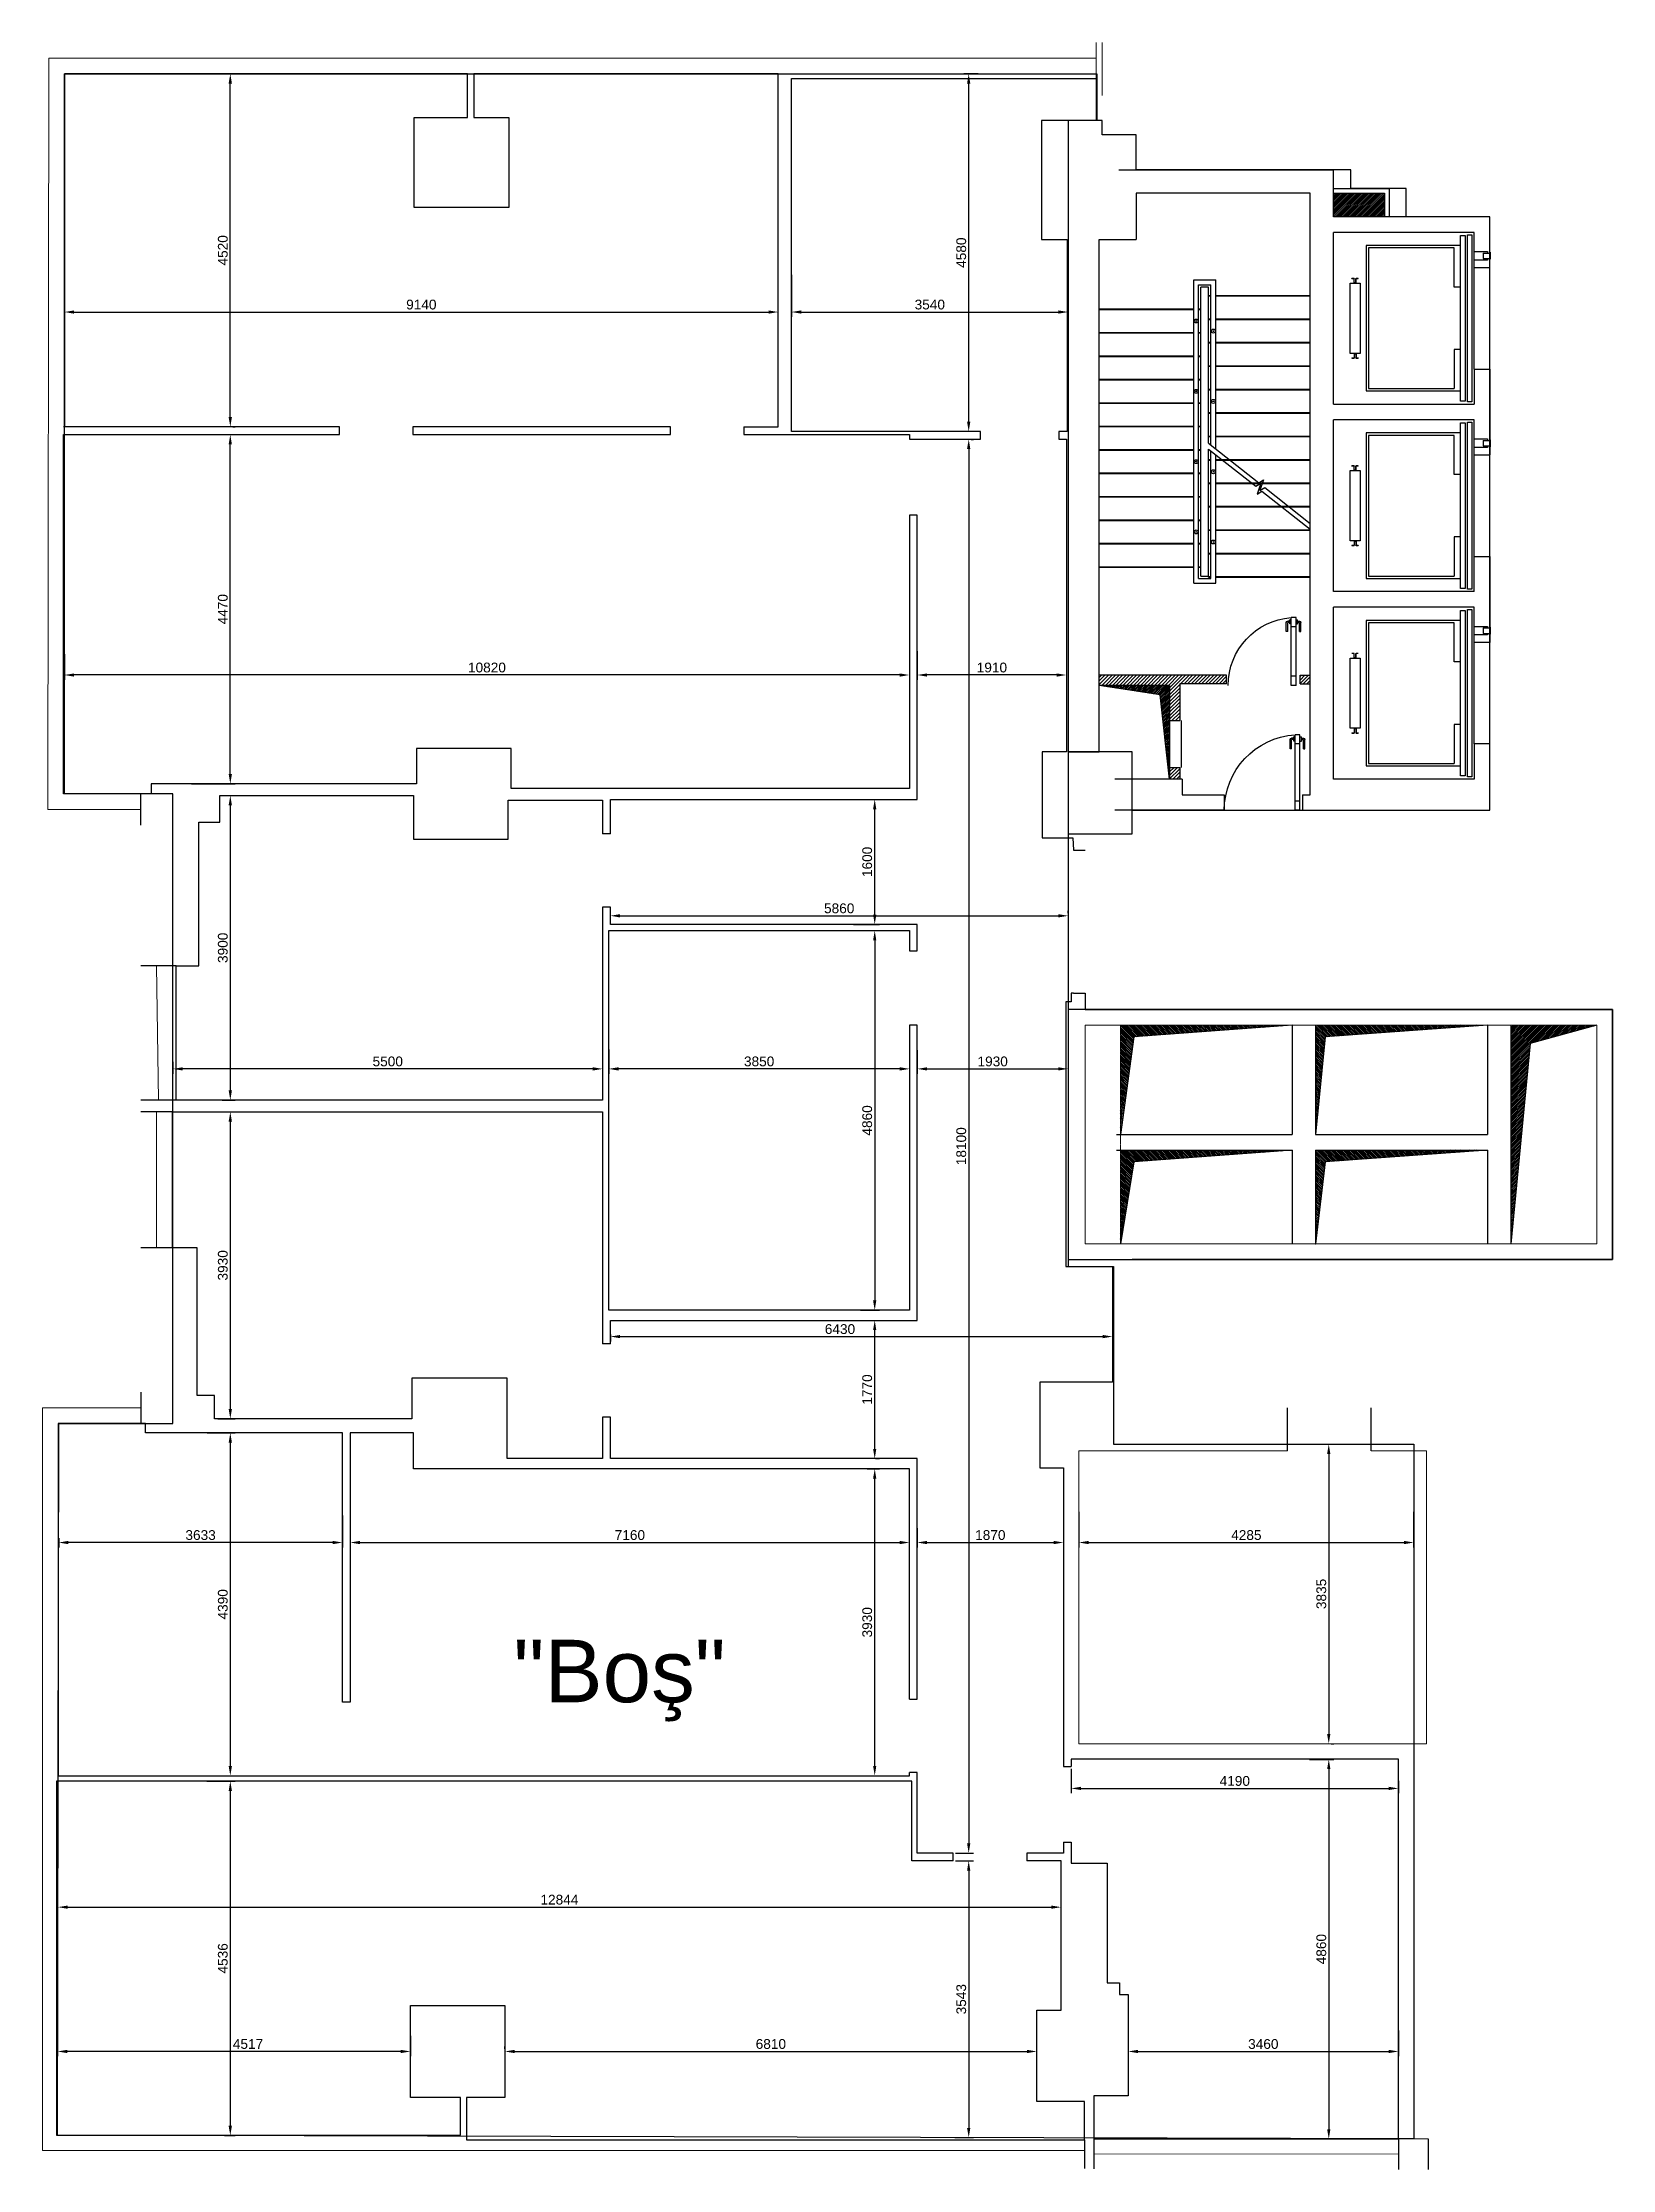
# Model space of a CAD drawing. Header units: millimetres. Extents: x 1183910 to 1204010, y -97525 to -70294.
import ezdxf

# ---------------------------------------------------------------- set-up
doc = ezdxf.new("R2010")
doc.units = ezdxf.units.MM
doc.linetypes.add('HIDDEN', pattern=[0.375, 0.25, -0.125])
doc.linetypes.add('HIDDEN2', pattern=[4.7625, 3.175, -1.5875])
for name, color, linetype in [('Baca', 7, 'Continuous'), ('Divar-esas', 7, 'Continuous'), ('Divar-komek', 7, 'Continuous'), ('Lift', 7, 'Continuous'), ('Meheccer', 7, 'Continuous'), ('OFFICE_BOUNDARY', 3, 'Continuous'), ('Pillekan', 7, 'Continuous'), ('plita 2', 7, 'Continuous'), ('Qapi', 7, 'Continuous'), ('Strixleme', 254, 'Continuous'), ('sutun1', 7, 'Continuous'), ('Tavan', 7, 'Continuous')]:
    doc.layers.add(name, color=color, linetype=linetype)
doc.layers.add('plita', color=182, linetype='Continuous', lineweight=5, true_color=0x3a07c5)
doc.layers.add('ventilyaciya', color=10, linetype='Continuous', lineweight=25)
doc.styles.get("Standard").update_dxf_attribs({"font": 'arial.ttf'})
doc.dimstyles.new('ISO-25', dxfattribs={"dimscale": 50, "dimtxt": 2.5, "dimasz": 2.5, "dimexe": 1.25, "dimexo": 0.625, "dimtad": 1, "dimdec": 0, "dimtxsty": 'Standard', "dimcen": 2.5, "dimazin": 3, "dimtfac": 1, "dimtdec": 0, "dimtmove": 0, "dimatfit": 3})

msp = doc.modelspace()

# ---------------------------------------------------------------- texts
at = {"color": 1, "lineweight": 30, "insert": (1184350.1, -90743.1), "char_height": 800, "attachment_point": 1}
msp.add_mtext_dynamic_manual_height_columns('\\A1;             {\\C256;\\c0;     "Bo\\fArial|b0|i0|c238|p34;ş\\fArial|b0|i0|c0|p34;"  } ', width=25301.599, gutter_width=12.5, heights=[-1018.8], dxfattribs=at)

# ---------------------------------------------------------------- blocks, each defined once
blk = doc.blocks.new('Cam100')
at = {"layer": 'Qapi', "linetype": 'Continuous'}
for p, q in [((-103.1, 78.9), (-103.1, 90.5)), ((-98.7, 92.2), (-101.3, 92.2)), ((-98.7, 92.2), (-101.3, 92.2)), ((-98.7, 92.2), (-101.3, 92.2)), ((-101.3, 78.9), (-101.3, 90.5)), ((-98.7, 90.5), (-101.3, 90.5)), ((-96.9, 94), (-98.7, 94)), ((-98.7, 88.7), (-98.7, 94)), ((-98.7, 88.7), (-98.7, 94)), ((-96.9, 88.7), (-98.7, 88.7)), ((-90.7, 94), (-88.9, 94)), ((-90.7, 88.7), (-88.9, 88.7)), ((-88.9, 88.7), (-88.9, 94)), ((-88.9, 88.7), (-88.9, 94)), ((-88.9, 92.2), (-86.2, 92.2)), ((-88.9, 92.2), (-86.2, 92.2)), ((-88.9, 92.2), (-86.2, 92.2)), ((-88.9, 90.5), (-86.2, 90.5)), ((-86.2, 78.9), (-86.2, 90.5)), ((-84.4, 78.9), (-84.4, 90.5)), ((-101.3, 78.9), (-103.1, 78.9)), ((-86.2, 78.9), (-84.4, 78.9))]:
    blk.add_line(p, q, dxfattribs=at)
at = {"layer": 'Qapi'}
for p, q in [((-96.9, 96.7), (-90.7, 96.7)), ((-96.9, 0), (-96.9, 96.7)), ((-96.9, 85.1), (-90.7, 85.1)), ((-96.9, 85.1), (-90.7, 85.1)), ((-90.7, 0), (-90.7, 96.7)), ((-96.9, 11.6), (-90.7, 11.6)), ((-96.9, 0), (-90.7, 0))]:
    blk.add_line(p, q, dxfattribs=at)
at = {"layer": 'Qapi', "linetype": 'Continuous'}
for centre, start, end in [((-101.3, 90.5), 90, 180), ((-86.2, 90.5), 0, 90)]:
    blk.add_arc(centre, 1.78, start, end, dxfattribs=at)
at = {"layer": 'Qapi'}
blk.add_arc((-96.9, 0), 96.9, 0, 86.3179, dxfattribs=at)
blk = doc.blocks.new('CRAIL')
for p, q in [((0, 10), (0, -10)), ((4, 14), (52, 14)), ((4, 6), (4, -6)), ((8, 10), (56, 10)), ((56, 40), (60, 40)), ((56, 40), (56, 18)), ((60, 40), (60, 14)), ((4, -14), (52, -14)), ((8, -10), (56, -10)), ((56, -18), (56, -40)), ((56, -40), (60, -40)), ((60, -14), (60, -40))]:
    blk.add_line(p, q)
for centre, start, end in [((4, 10), 90, 180), ((8, 6), 90, 180), ((52, 18), 270, 0), ((56, 14), 270, 0), ((4, -10), 180, 270), ((8, -6), 180, 270), ((52, -18), 0, 90), ((56, -14), 0, 90)]:
    blk.add_arc(centre, 4, start, end)
blk = doc.blocks.new('A$C43697719')
at = {"layer": 'Lift'}
for p, q in [((20.5, 13.9), (20.5, 200.1)), ((20.5, 200.1), (141.5, 200.1)), ((23.5, 17), (23.5, 197)), ((23.5, 197), (133.5, 197)), ((133.5, 147), (133.5, 197)), ((147.5, 213), (141.5, 213)), ((141.5, 213), (141.5, 1)), ((147.5, 1), (147.5, 213)), ((156, 214), (150.5, 214)), ((150.5, 214), (150.5, 0)), ((156, 0), (156, 214)), ((141.5, 147), (133.5, 147)), ((141.5, 67), (133.5, 67)), ((133.5, 67), (133.5, 17)), ((141.5, 13.9), (20.5, 13.9)), ((133.5, 17), (23.5, 17)), ((141.5, 1), (147.5, 1)), ((150.5, 0), (156, 0)), ((150.5, 0), (156, 0))]:
    blk.add_line(p, q, dxfattribs=at)
at = {"layer": 'Lift', "linetype": 'Continuous'}
for p, q in [((176, 32.5), (159, 32.5)), ((170.5, 30.5), (179, 30.5)), ((170.5, 23.5), (170.5, 30.5)), ((176, 30.5), (176, 32.5)), ((179, 31.5), (179.3, 31.5)), ((179.3, 22.5), (179.3, 31.5)), ((159, 21.5), (176, 21.5)), ((170.5, 23.5), (179, 23.5)), ((176, 21.5), (176, 23.5)), ((179, 22.5), (179.3, 22.5))]:
    blk.add_line(p, q, dxfattribs=at)
at = {"layer": 'Lift'}
blk.add_lwpolyline([(13, 152), (0, 152), (0, 62), (13, 62)], close=True, dxfattribs=at)
at = {"layer": 'Lift', "xscale": 0.1000000000058208, "yscale": 0.1000000000058208, "zscale": 0.1000000000058208}
for p, rotation in [((6.5, 152), 90), ((6.5, 62), 270)]:
    blk.add_blockref('CRAIL', p, dxfattribs=dict(at, rotation=rotation))
blk = doc.blocks.new('Cam90')
at = {"layer": 'Qapi', "linetype": 'Continuous'}
for p, q in [((-88.7, 82.2), (-91.3, 82.2)), ((-88.7, 82.2), (-91.3, 82.2)), ((-88.7, 82.2), (-91.3, 82.2)), ((-86.9, 84), (-88.7, 84)), ((-88.7, 78.7), (-88.7, 84)), ((-88.7, 78.7), (-88.7, 84)), ((-80.7, 84), (-78.9, 84)), ((-78.9, 78.7), (-78.9, 84)), ((-78.9, 78.7), (-78.9, 84)), ((-78.9, 82.2), (-76.2, 82.2)), ((-78.9, 82.2), (-76.2, 82.2)), ((-78.9, 82.2), (-76.2, 82.2)), ((-93.1, 68.9), (-93.1, 80.4)), ((-91.3, 68.9), (-93.1, 68.9)), ((-91.3, 68.9), (-91.3, 80.4)), ((-88.7, 80.4), (-91.3, 80.4)), ((-86.9, 78.7), (-88.7, 78.7)), ((-80.7, 78.7), (-78.9, 78.7)), ((-78.9, 80.4), (-76.2, 80.4)), ((-76.2, 68.9), (-76.2, 80.4)), ((-76.2, 68.9), (-74.4, 68.9)), ((-74.4, 68.9), (-74.4, 80.4))]:
    blk.add_line(p, q, dxfattribs=at)
at = {"layer": 'Qapi'}
for p, q in [((-86.9, 86.7), (-80.7, 86.7)), ((-86.9, 86.7), (-80.7, 86.7)), ((-86.9, 0), (-86.9, 86.7)), ((-80.7, 0), (-80.7, 86.7)), ((-86.9, 75.1), (-80.7, 75.1)), ((-86.9, 11.6), (-80.7, 11.6)), ((-86.9, 0), (-80.7, 0)), ((-86.9, 0), (-80.7, 0))]:
    blk.add_line(p, q, dxfattribs=at)
at = {"layer": 'Qapi', "linetype": 'Continuous'}
for centre, start, end in [((-91.3, 80.4), 90, 180), ((-76.2, 80.4), 0, 90)]:
    blk.add_arc(centre, 1.78, start, end, dxfattribs=at)
at = {"layer": 'Qapi'}
blk.add_arc((-86.9, 0), 86.9, 0, 85.8935, dxfattribs=at)
blk = doc.blocks.new('*D1161')
at = {"color": 0, "lineweight": -2, "transparency": 16777216}
for p, q in [((1184190, -73713), (1184190, -73681)), ((1184315, -73744), (1193205, -73744)), ((1193330, -73713), (1193330, -73681))]:
    blk.add_line(p, q, dxfattribs=at)
at = {"color": 0, "transparency": 16777216}
for points in [[(1184315, -73723), (1184315, -73765), (1184190, -73744)], [(1193205, -73723), (1193205, -73765), (1193330, -73744)]]:
    blk.add_solid(points, dxfattribs=at)
at = {"layer": 'Defpoints', "color": 0, "transparency": 16777216}
for p in [(1184190, -73744), (1193330, -73744), (1193330, -73744)]:
    blk.add_point(p, dxfattribs=at)
at = {"color": 0, "transparency": 16777216, "insert": (1188760, -73649), "char_height": 125, "attachment_point": 5}
blk.add_mtext('9140', dxfattribs=at)
blk = doc.blocks.new('*D1162')
at = {"color": 0, "lineweight": -2, "transparency": 16777216}
for p, q in [((1193500, -73269), (1193500, -73806)), ((1197040, -73269), (1197040, -73806)), ((1193625, -73744), (1196915, -73744))]:
    blk.add_line(p, q, dxfattribs=at)
at = {"color": 0, "transparency": 16777216}
for points in [[(1193625, -73723), (1193625, -73765), (1193500, -73744)], [(1196915, -73723), (1196915, -73765), (1197040, -73744)]]:
    blk.add_solid(points, dxfattribs=at)
at = {"layer": 'Defpoints', "color": 0, "transparency": 16777216}
for p in [(1193500, -73238), (1197040, -73238), (1197040, -73744)]:
    blk.add_point(p, dxfattribs=at)
at = {"color": 0, "transparency": 16777216, "insert": (1195270, -73649), "char_height": 125, "attachment_point": 5}
blk.add_mtext('3540', dxfattribs=at)
blk = doc.blocks.new('*D1163')
at = {"color": 0, "lineweight": -2, "transparency": 16777216}
for p, q in [((1186345, -70694), (1186377, -70694)), ((1186314, -75089), (1186314, -70819)), ((1186345, -75214), (1186377, -75214))]:
    blk.add_line(p, q, dxfattribs=at)
at = {"color": 0, "transparency": 16777216}
for points in [[(1186293, -70819), (1186335, -70819), (1186314, -70694)], [(1186293, -75089), (1186335, -75089), (1186314, -75214)]]:
    blk.add_solid(points, dxfattribs=at)
at = {"layer": 'Defpoints', "color": 0, "transparency": 16777216}
for p in [(1186314, -70694), (1186314, -70694), (1186314, -75214)]:
    blk.add_point(p, dxfattribs=at)
at = {"color": 0, "transparency": 16777216, "insert": (1186219, -72954), "char_height": 125, "attachment_point": 5, "rotation": 90}
blk.add_mtext('4520', dxfattribs=at)
blk = doc.blocks.new('*D1164')
at = {"color": 0, "lineweight": -2, "transparency": 16777216}
for p, q in [((1185976, -75314), (1186377, -75314)), ((1186314, -79659), (1186314, -75439)), ((1185818, -79784), (1186377, -79784))]:
    blk.add_line(p, q, dxfattribs=at)
at = {"color": 0, "transparency": 16777216}
for points in [[(1186293, -75439), (1186335, -75439), (1186314, -75314)], [(1186293, -79659), (1186335, -79659), (1186314, -79784)]]:
    blk.add_solid(points, dxfattribs=at)
at = {"layer": 'Defpoints', "color": 0, "transparency": 16777216}
for p in [(1185945, -75314), (1186314, -75314), (1185787, -79784)]:
    blk.add_point(p, dxfattribs=at)
at = {"color": 0, "transparency": 16777216, "insert": (1186219, -77549), "char_height": 125, "attachment_point": 5, "rotation": 90}
blk.add_mtext('4470', dxfattribs=at)
blk = doc.blocks.new('*D1165')
at = {"color": 0, "lineweight": -2, "transparency": 16777216}
for p, q in [((1184190, -78125), (1184190, -78454)), ((1195010, -78125), (1195010, -78454)), ((1194885, -78391), (1184315, -78391))]:
    blk.add_line(p, q, dxfattribs=at)
at = {"color": 0, "transparency": 16777216}
for points in [[(1184315, -78371), (1184315, -78412), (1184190, -78391)], [(1194885, -78371), (1194885, -78412), (1195010, -78391)]]:
    blk.add_solid(points, dxfattribs=at)
at = {"layer": 'Defpoints', "color": 0, "transparency": 16777216}
for p in [(1184190, -78094), (1195010, -78094), (1184190, -78391)]:
    blk.add_point(p, dxfattribs=at)
at = {"color": 0, "transparency": 16777216, "insert": (1189600, -78296), "char_height": 125, "attachment_point": 5}
blk.add_mtext('10820', dxfattribs=at)
blk = doc.blocks.new('*D1166')
at = {"color": 0, "lineweight": -2, "transparency": 16777216}
for p, q in [((1195110, -78087), (1195110, -78454)), ((1197020, -78087), (1197020, -78454)), ((1196895, -78391), (1195235, -78391))]:
    blk.add_line(p, q, dxfattribs=at)
at = {"color": 0, "transparency": 16777216}
for points in [[(1195235, -78371), (1195235, -78412), (1195110, -78391)], [(1196895, -78371), (1196895, -78412), (1197020, -78391)]]:
    blk.add_solid(points, dxfattribs=at)
at = {"layer": 'Defpoints', "color": 0, "transparency": 16777216}
for p in [(1195110, -78056), (1197020, -78056), (1195110, -78391)]:
    blk.add_point(p, dxfattribs=at)
at = {"color": 0, "transparency": 16777216, "insert": (1196065, -78296), "char_height": 125, "attachment_point": 5}
blk.add_mtext('1910', dxfattribs=at)
blk = doc.blocks.new('*D1167')
at = {"color": 0, "lineweight": -2, "transparency": 16777216}
for p, q in [((1186211, -79934), (1186377, -79934)), ((1186314, -80059), (1186314, -83709)), ((1186211, -83834), (1186377, -83834))]:
    blk.add_line(p, q, dxfattribs=at)
at = {"color": 0, "transparency": 16777216}
for points in [[(1186293, -80059), (1186335, -80059), (1186314, -79934)], [(1186293, -83709), (1186335, -83709), (1186314, -83834)]]:
    blk.add_solid(points, dxfattribs=at)
at = {"layer": 'Defpoints', "color": 0, "transparency": 16777216}
for p in [(1186180, -79934), (1186180, -83834), (1186314, -83834)]:
    blk.add_point(p, dxfattribs=at)
at = {"color": 0, "transparency": 16777216, "insert": (1186219, -81884), "char_height": 125, "attachment_point": 5, "rotation": 90}
blk.add_mtext('3900', dxfattribs=at)
blk = doc.blocks.new('*D1168')
at = {"color": 0, "lineweight": -2, "transparency": 16777216}
for p, q in [((1191160, -83184), (1191160, -83497)), ((1195010, -83184), (1195010, -83497)), ((1194885, -83434), (1191285, -83434))]:
    blk.add_line(p, q, dxfattribs=at)
at = {"color": 0, "transparency": 16777216}
for points in [[(1191285, -83413), (1191285, -83455), (1191160, -83434)], [(1194885, -83413), (1194885, -83455), (1195010, -83434)]]:
    blk.add_solid(points, dxfattribs=at)
at = {"layer": 'Defpoints', "color": 0, "transparency": 16777216}
for p in [(1191160, -83152), (1195010, -83152), (1191160, -83434)]:
    blk.add_point(p, dxfattribs=at)
at = {"color": 0, "transparency": 16777216, "insert": (1193085, -83339), "char_height": 125, "attachment_point": 5}
blk.add_mtext('3850', dxfattribs=at)
blk = doc.blocks.new('*D1169')
at = {"color": 0, "lineweight": -2, "transparency": 16777216}
for p, q in [((1185580, -83343), (1185580, -83497)), ((1190955, -83434), (1185705, -83434)), ((1191080, -83343), (1191080, -83497))]:
    blk.add_line(p, q, dxfattribs=at)
at = {"color": 0, "transparency": 16777216}
for points in [[(1185705, -83413), (1185705, -83455), (1185580, -83434)], [(1190955, -83413), (1190955, -83455), (1191080, -83434)]]:
    blk.add_solid(points, dxfattribs=at)
at = {"layer": 'Defpoints', "color": 0, "transparency": 16777216}
for p in [(1185580, -83312), (1191080, -83312), (1185580, -83434)]:
    blk.add_point(p, dxfattribs=at)
at = {"color": 0, "transparency": 16777216, "insert": (1188330, -83339), "char_height": 125, "attachment_point": 5}
blk.add_mtext('5500', dxfattribs=at)
blk = doc.blocks.new('*D1170')
at = {"color": 0, "lineweight": -2, "transparency": 16777216}
for p, q in [((1195110, -83196), (1195110, -83497)), ((1197040, -83196), (1197040, -83497)), ((1195235, -83434), (1196915, -83434))]:
    blk.add_line(p, q, dxfattribs=at)
at = {"color": 0, "transparency": 16777216}
for points in [[(1195235, -83413), (1195235, -83455), (1195110, -83434)], [(1196915, -83413), (1196915, -83455), (1197040, -83434)]]:
    blk.add_solid(points, dxfattribs=at)
at = {"layer": 'Defpoints', "color": 0, "transparency": 16777216}
for p in [(1195110, -83165), (1197040, -83165), (1197040, -83434)]:
    blk.add_point(p, dxfattribs=at)
at = {"color": 0, "transparency": 16777216, "insert": (1196075, -83339), "char_height": 125, "attachment_point": 5}
blk.add_mtext('1930', dxfattribs=at)
blk = doc.blocks.new('*D1171')
at = {"color": 0, "lineweight": -2, "transparency": 16777216}
for p, q in [((1195889, -70694), (1195706, -70694)), ((1195768, -75149), (1195768, -70819)), ((1195889, -75274), (1195706, -75274))]:
    blk.add_line(p, q, dxfattribs=at)
at = {"color": 0, "transparency": 16777216}
for points in [[(1195747, -70819), (1195789, -70819), (1195768, -70694)], [(1195747, -75149), (1195789, -75149), (1195768, -75274)]]:
    blk.add_solid(points, dxfattribs=at)
at = {"layer": 'Defpoints', "color": 0, "transparency": 16777216}
for p in [(1195768, -70694), (1195920, -70694), (1195920, -75274)]:
    blk.add_point(p, dxfattribs=at)
at = {"color": 0, "transparency": 16777216, "insert": (1195673, -72984), "char_height": 125, "attachment_point": 5, "rotation": 90}
blk.add_mtext('4580', dxfattribs=at)
blk = doc.blocks.new('*D1172')
at = {"color": 0, "lineweight": -2, "transparency": 16777216}
for p, q in [((1195800, -75374), (1195831, -75374)), ((1195768, -75499), (1195768, -93349)), ((1195601, -93474), (1195831, -93474))]:
    blk.add_line(p, q, dxfattribs=at)
at = {"color": 0, "transparency": 16777216}
for points in [[(1195747, -75499), (1195789, -75499), (1195768, -75374)], [(1195747, -93349), (1195789, -93349), (1195768, -93474)]]:
    blk.add_solid(points, dxfattribs=at)
at = {"layer": 'Defpoints', "color": 0, "transparency": 16777216}
for p in [(1195768, -75374), (1195570, -93474), (1195768, -93474)]:
    blk.add_point(p, dxfattribs=at)
at = {"color": 0, "transparency": 16777216, "insert": (1195673, -84424), "char_height": 125, "attachment_point": 5, "rotation": 90}
blk.add_mtext('18100', dxfattribs=at)
blk = doc.blocks.new('*D1173')
at = {"color": 0, "lineweight": -2, "transparency": 16777216}
for p, q in [((1195601, -93574), (1195831, -93574)), ((1195768, -93699), (1195768, -96992)), ((1195591, -97117), (1195831, -97117))]:
    blk.add_line(p, q, dxfattribs=at)
at = {"color": 0, "transparency": 16777216}
for points in [[(1195747, -93699), (1195789, -93699), (1195768, -93574)], [(1195747, -96992), (1195789, -96992), (1195768, -97117)]]:
    blk.add_solid(points, dxfattribs=at)
at = {"layer": 'Defpoints', "color": 0, "transparency": 16777216}
for p in [(1195570, -93574), (1195560, -97117), (1195768, -97117)]:
    blk.add_point(p, dxfattribs=at)
at = {"color": 0, "transparency": 16777216, "insert": (1195673, -95345), "char_height": 125, "attachment_point": 5, "rotation": 90}
blk.add_mtext('3543', dxfattribs=at)
blk = doc.blocks.new('*D1174')
at = {"color": 0, "lineweight": -2, "transparency": 16777216}
for p, q in [((1184107, -94135), (1184107, -94104)), ((1184232, -94166), (1196825, -94166)), ((1196950, -94135), (1196950, -94104))]:
    blk.add_line(p, q, dxfattribs=at)
at = {"color": 0, "transparency": 16777216}
for points in [[(1184232, -94146), (1184232, -94187), (1184107, -94166)], [(1196825, -94146), (1196825, -94187), (1196950, -94166)]]:
    blk.add_solid(points, dxfattribs=at)
at = {"layer": 'Defpoints', "color": 0, "transparency": 16777216}
for p in [(1184107, -94166), (1196950, -94166), (1196950, -94166)]:
    blk.add_point(p, dxfattribs=at)
at = {"color": 0, "transparency": 16777216, "insert": (1190528, -94071), "char_height": 125, "attachment_point": 5}
blk.add_mtext('12844', dxfattribs=at)
blk = doc.blocks.new('*D1175')
at = {"color": 0, "lineweight": -2, "transparency": 16777216}
for p, q in [((1189830, -95982), (1189830, -95951)), ((1189955, -96014), (1196515, -96014)), ((1196640, -95982), (1196640, -95951))]:
    blk.add_line(p, q, dxfattribs=at)
at = {"color": 0, "transparency": 16777216}
for points in [[(1189955, -95993), (1189955, -96035), (1189830, -96014)], [(1196515, -95993), (1196515, -96035), (1196640, -96014)]]:
    blk.add_solid(points, dxfattribs=at)
at = {"layer": 'Defpoints', "color": 0, "transparency": 16777216}
for p in [(1189830, -96014), (1196640, -96014), (1196640, -96014)]:
    blk.add_point(p, dxfattribs=at)
at = {"color": 0, "transparency": 16777216, "insert": (1193235, -95919), "char_height": 125, "attachment_point": 5}
blk.add_mtext('6810', dxfattribs=at)
blk = doc.blocks.new('*D1176')
at = {"color": 0, "lineweight": -2, "transparency": 16777216}
for p, q in [((1184103, -95803), (1184103, -96076)), ((1188620, -95813), (1188620, -96076)), ((1188495, -96014), (1184228, -96014))]:
    blk.add_line(p, q, dxfattribs=at)
at = {"color": 0, "transparency": 16777216}
for points in [[(1184228, -95993), (1184228, -96035), (1184103, -96014)], [(1188495, -95993), (1188495, -96035), (1188620, -96014)]]:
    blk.add_solid(points, dxfattribs=at)
at = {"layer": 'Defpoints', "color": 0, "transparency": 16777216}
for p in [(1184103, -95772), (1188620, -95782), (1184103, -96014)]:
    blk.add_point(p, dxfattribs=at)
at = {"color": 0, "transparency": 16777216, "insert": (1186541, -95919), "char_height": 125, "attachment_point": 5}
blk.add_mtext('4517', dxfattribs=at)
blk = doc.blocks.new('*D1177')
at = {"color": 0, "lineweight": -2, "transparency": 16777216}
for p, q in [((1186156, -83984), (1186377, -83984)), ((1186314, -84109), (1186314, -87789)), ((1186156, -87914), (1186377, -87914))]:
    blk.add_line(p, q, dxfattribs=at)
at = {"color": 0, "transparency": 16777216}
for points in [[(1186293, -84109), (1186335, -84109), (1186314, -83984)], [(1186293, -87789), (1186335, -87789), (1186314, -87914)]]:
    blk.add_solid(points, dxfattribs=at)
at = {"layer": 'Defpoints', "color": 0, "transparency": 16777216}
for p in [(1186124, -83984), (1186124, -87914), (1186314, -87914)]:
    blk.add_point(p, dxfattribs=at)
at = {"color": 0, "transparency": 16777216, "insert": (1186219, -85949), "char_height": 125, "attachment_point": 5, "rotation": 90}
blk.add_mtext('3930', dxfattribs=at)
blk = doc.blocks.new('*D1178')
at = {"color": 0, "lineweight": -2, "transparency": 16777216}
for p, q in [((1186018, -88094), (1186377, -88094)), ((1186314, -88219), (1186314, -92359)), ((1186165, -92484), (1186377, -92484))]:
    blk.add_line(p, q, dxfattribs=at)
at = {"color": 0, "transparency": 16777216}
for points in [[(1186293, -88219), (1186335, -88219), (1186314, -88094)], [(1186293, -92359), (1186335, -92359), (1186314, -92484)]]:
    blk.add_solid(points, dxfattribs=at)
at = {"layer": 'Defpoints', "color": 0, "transparency": 16777216}
for p in [(1185987, -88094), (1186134, -92484), (1186314, -92484)]:
    blk.add_point(p, dxfattribs=at)
at = {"color": 0, "transparency": 16777216, "insert": (1186219, -90289), "char_height": 125, "attachment_point": 5, "rotation": 90}
blk.add_mtext('4390', dxfattribs=at)
blk = doc.blocks.new('*D1179')
at = {"color": 0, "lineweight": -2, "transparency": 16777216}
for p, q in [((1186015, -92554), (1186377, -92554)), ((1186314, -92679), (1186314, -96965)), ((1186240, -97090), (1186377, -97090))]:
    blk.add_line(p, q, dxfattribs=at)
at = {"color": 0, "transparency": 16777216}
for points in [[(1186293, -92679), (1186335, -92679), (1186314, -92554)], [(1186293, -96965), (1186335, -96965), (1186314, -97090)]]:
    blk.add_solid(points, dxfattribs=at)
at = {"layer": 'Defpoints', "color": 0, "transparency": 16777216}
for p in [(1185983, -92554), (1186209, -97090), (1186314, -97090)]:
    blk.add_point(p, dxfattribs=at)
at = {"color": 0, "transparency": 16777216, "insert": (1186219, -94822), "char_height": 125, "attachment_point": 5, "rotation": 90}
blk.add_mtext('4536', dxfattribs=at)
blk = doc.blocks.new('*D1180')
at = {"color": 0, "lineweight": -2, "transparency": 16777216}
for p, q in [((1187850, -89153), (1187850, -89561)), ((1187975, -89498), (1194885, -89498)), ((1195010, -89467), (1195010, -89436))]:
    blk.add_line(p, q, dxfattribs=at)
at = {"color": 0, "transparency": 16777216}
for points in [[(1187975, -89477), (1187975, -89519), (1187850, -89498)], [(1194885, -89477), (1194885, -89519), (1195010, -89498)]]:
    blk.add_solid(points, dxfattribs=at)
at = {"layer": 'Defpoints', "color": 0, "transparency": 16777216}
for p in [(1187850, -89122), (1195010, -89498), (1195010, -89498)]:
    blk.add_point(p, dxfattribs=at)
at = {"color": 0, "transparency": 16777216, "insert": (1191430, -89403), "char_height": 125, "attachment_point": 5}
blk.add_mtext('7160', dxfattribs=at)
blk = doc.blocks.new('*D1181')
at = {"color": 0, "lineweight": -2, "transparency": 16777216}
for p, q in [((1195110, -89316), (1195110, -89561)), ((1196980, -89316), (1196980, -89561)), ((1195235, -89498), (1196855, -89498))]:
    blk.add_line(p, q, dxfattribs=at)
at = {"color": 0, "transparency": 16777216}
for points in [[(1195235, -89477), (1195235, -89519), (1195110, -89498)], [(1196855, -89477), (1196855, -89519), (1196980, -89498)]]:
    blk.add_solid(points, dxfattribs=at)
at = {"layer": 'Defpoints', "color": 0, "transparency": 16777216}
for p in [(1195110, -89285), (1196980, -89285), (1196980, -89498)]:
    blk.add_point(p, dxfattribs=at)
at = {"color": 0, "transparency": 16777216, "insert": (1196045, -89403), "char_height": 125, "attachment_point": 5}
blk.add_mtext('1870', dxfattribs=at)
blk = doc.blocks.new('*D1182')
at = {"color": 0, "lineweight": -2, "transparency": 16777216}
for p, q in [((1187750, -89153), (1187750, -89561)), ((1184117, -89441), (1184117, -89561)), ((1187625, -89498), (1184242, -89498))]:
    blk.add_line(p, q, dxfattribs=at)
at = {"color": 0, "transparency": 16777216}
for points in [[(1184242, -89477), (1184242, -89519), (1184117, -89498)], [(1187625, -89477), (1187625, -89519), (1187750, -89498)]]:
    blk.add_solid(points, dxfattribs=at)
at = {"layer": 'Defpoints', "color": 0, "transparency": 16777216}
for p in [(1187750, -89122), (1184117, -89410), (1184117, -89498)]:
    blk.add_point(p, dxfattribs=at)
at = {"color": 0, "transparency": 16777216, "insert": (1185934, -89403), "char_height": 125, "attachment_point": 5}
blk.add_mtext('3633', dxfattribs=at)
blk = doc.blocks.new('*D1183')
at = {"color": 0, "lineweight": -2, "transparency": 16777216}
for p, q in [((1194470, -88554), (1194627, -88554)), ((1194565, -92359), (1194565, -88679)), ((1194470, -92484), (1194627, -92484))]:
    blk.add_line(p, q, dxfattribs=at)
at = {"color": 0, "transparency": 16777216}
for points in [[(1194544, -88679), (1194585, -88679), (1194565, -88554)], [(1194544, -92359), (1194585, -92359), (1194565, -92484)]]:
    blk.add_solid(points, dxfattribs=at)
at = {"layer": 'Defpoints', "color": 0, "transparency": 16777216}
for p in [(1194439, -88554), (1194565, -88554), (1194439, -92484)]:
    blk.add_point(p, dxfattribs=at)
at = {"color": 0, "transparency": 16777216, "insert": (1194469, -90519), "char_height": 125, "attachment_point": 5, "rotation": 90}
blk.add_mtext('3930', dxfattribs=at)
blk = doc.blocks.new('*D1184')
at = {"color": 0, "lineweight": -2, "transparency": 16777216}
for p, q in [((1197180, -89104), (1197180, -89561)), ((1201465, -89104), (1201465, -89561)), ((1197305, -89498), (1201340, -89498))]:
    blk.add_line(p, q, dxfattribs=at)
at = {"color": 0, "transparency": 16777216}
for points in [[(1197305, -89477), (1197305, -89519), (1197180, -89498)], [(1201340, -89477), (1201340, -89519), (1201465, -89498)]]:
    blk.add_solid(points, dxfattribs=at)
at = {"layer": 'Defpoints', "color": 0, "transparency": 16777216}
for p in [(1197180, -89072), (1201465, -89072), (1201465, -89498)]:
    blk.add_point(p, dxfattribs=at)
at = {"color": 0, "transparency": 16777216, "insert": (1199323, -89403), "char_height": 125, "attachment_point": 5}
blk.add_mtext('4285', dxfattribs=at)
blk = doc.blocks.new('*D1185')
at = {"color": 0, "lineweight": -2, "transparency": 16777216}
for p, q in [((1200378, -88364), (1200378, -91949)), ((1200409, -88239), (1200441, -88239)), ((1200409, -92074), (1200441, -92074))]:
    blk.add_line(p, q, dxfattribs=at)
at = {"color": 0, "transparency": 16777216}
for points in [[(1200357, -88364), (1200399, -88364), (1200378, -88239)], [(1200357, -91949), (1200399, -91949), (1200378, -92074)]]:
    blk.add_solid(points, dxfattribs=at)
at = {"layer": 'Defpoints', "color": 0, "transparency": 16777216}
for p in [(1200378, -88239), (1200378, -92074), (1200378, -92074)]:
    blk.add_point(p, dxfattribs=at)
at = {"color": 0, "transparency": 16777216, "insert": (1200283, -90156), "char_height": 125, "attachment_point": 5, "rotation": 90}
blk.add_mtext('3835', dxfattribs=at)
blk = doc.blocks.new('*D1186')
at = {"color": 0, "lineweight": -2, "transparency": 16777216}
for p, q in [((1200133, -92274), (1200441, -92274)), ((1200378, -92399), (1200378, -97009)), ((1199944, -97134), (1200441, -97134))]:
    blk.add_line(p, q, dxfattribs=at)
at = {"color": 0, "transparency": 16777216}
for points in [[(1200357, -92399), (1200399, -92399), (1200378, -92274)], [(1200357, -97009), (1200399, -97009), (1200378, -97134)]]:
    blk.add_solid(points, dxfattribs=at)
at = {"layer": 'Defpoints', "color": 0, "transparency": 16777216}
for p in [(1200101, -92274), (1199913, -97134), (1200378, -97134)]:
    blk.add_point(p, dxfattribs=at)
at = {"color": 0, "transparency": 16777216, "insert": (1200283, -94704), "char_height": 125, "attachment_point": 5, "rotation": 90}
blk.add_mtext('4860', dxfattribs=at)
blk = doc.blocks.new('*D1187')
at = {"color": 0, "lineweight": -2, "transparency": 16777216}
for p, q in [((1197080, -92395), (1197080, -92708)), ((1201270, -92551), (1201270, -92708)), ((1197205, -92646), (1201145, -92646))]:
    blk.add_line(p, q, dxfattribs=at)
at = {"color": 0, "transparency": 16777216}
for points in [[(1197205, -92625), (1197205, -92667), (1197080, -92646)], [(1201145, -92625), (1201145, -92667), (1201270, -92646)]]:
    blk.add_solid(points, dxfattribs=at)
at = {"layer": 'Defpoints', "color": 0, "transparency": 16777216}
for p in [(1197080, -92364), (1201270, -92520), (1201270, -92646)]:
    blk.add_point(p, dxfattribs=at)
at = {"color": 0, "transparency": 16777216, "insert": (1199175, -92551), "char_height": 125, "attachment_point": 5}
blk.add_mtext('4190', dxfattribs=at)
blk = doc.blocks.new('*D1188')
at = {"color": 0, "lineweight": -2, "transparency": 16777216}
for p, q in [((1197810, -95744), (1197810, -96076)), ((1201270, -95744), (1201270, -96076)), ((1197935, -96014), (1201145, -96014))]:
    blk.add_line(p, q, dxfattribs=at)
at = {"color": 0, "transparency": 16777216}
for points in [[(1197935, -95993), (1197935, -96035), (1197810, -96014)], [(1201145, -95993), (1201145, -96035), (1201270, -96014)]]:
    blk.add_solid(points, dxfattribs=at)
at = {"layer": 'Defpoints', "color": 0, "transparency": 16777216}
for p in [(1197810, -95713), (1201270, -95713), (1201270, -96014)]:
    blk.add_point(p, dxfattribs=at)
at = {"color": 0, "transparency": 16777216, "insert": (1199540, -95919), "char_height": 125, "attachment_point": 5}
blk.add_mtext('3460', dxfattribs=at)
blk = doc.blocks.new('*D1189')
at = {"color": 0, "lineweight": -2, "transparency": 16777216}
for p, q in [((1194382, -81664), (1194627, -81664)), ((1194565, -81789), (1194565, -86399)), ((1194382, -86524), (1194627, -86524))]:
    blk.add_line(p, q, dxfattribs=at)
at = {"color": 0, "transparency": 16777216}
for points in [[(1194544, -81789), (1194585, -81789), (1194565, -81664)], [(1194544, -86399), (1194585, -86399), (1194565, -86524)]]:
    blk.add_solid(points, dxfattribs=at)
at = {"layer": 'Defpoints', "color": 0, "transparency": 16777216}
for p in [(1194350, -81664), (1194350, -86524), (1194565, -86524)]:
    blk.add_point(p, dxfattribs=at)
at = {"color": 0, "transparency": 16777216, "insert": (1194469, -84094), "char_height": 125, "attachment_point": 5, "rotation": 90}
blk.add_mtext('4860', dxfattribs=at)
blk = doc.blocks.new('*D1190')
at = {"color": 0, "lineweight": -2, "transparency": 16777216}
for p, q in [((1194565, -88299), (1194565, -86779)), ((1194575, -86654), (1194627, -86654)), ((1194575, -88424), (1194627, -88424))]:
    blk.add_line(p, q, dxfattribs=at)
at = {"color": 0, "transparency": 16777216}
for points in [[(1194544, -86779), (1194585, -86779), (1194565, -86654)], [(1194544, -88299), (1194585, -88299), (1194565, -88424)]]:
    blk.add_solid(points, dxfattribs=at)
at = {"layer": 'Defpoints', "color": 0, "transparency": 16777216}
for p in [(1194544, -86654), (1194565, -86654), (1194544, -88424)]:
    blk.add_point(p, dxfattribs=at)
at = {"color": 0, "transparency": 16777216, "insert": (1194469, -87539), "char_height": 125, "attachment_point": 5, "rotation": 90}
blk.add_mtext('1770', dxfattribs=at)
blk = doc.blocks.new('*D1191')
at = {"color": 0, "lineweight": -2, "transparency": 16777216}
for p, q in [((1191180, -86835), (1191180, -86924)), ((1191305, -86861), (1197485, -86861)), ((1197610, -86835), (1197610, -86924))]:
    blk.add_line(p, q, dxfattribs=at)
at = {"color": 0, "transparency": 16777216}
for points in [[(1191305, -86841), (1191305, -86882), (1191180, -86861)], [(1197485, -86841), (1197485, -86882), (1197610, -86861)]]:
    blk.add_solid(points, dxfattribs=at)
at = {"layer": 'Defpoints', "color": 0, "transparency": 16777216}
for p in [(1191180, -86804), (1197610, -86804), (1197610, -86861)]:
    blk.add_point(p, dxfattribs=at)
at = {"color": 0, "transparency": 16777216, "insert": (1194120, -86766), "char_height": 125, "attachment_point": 5}
blk.add_mtext('6430', dxfattribs=at)
blk = doc.blocks.new('*D1192')
at = {"color": 0, "lineweight": -2, "transparency": 16777216}
for p, q in [((1194293, -79984), (1194627, -79984)), ((1194565, -81459), (1194565, -80109)), ((1194293, -81584), (1194627, -81584))]:
    blk.add_line(p, q, dxfattribs=at)
at = {"color": 0, "transparency": 16777216}
for points in [[(1194544, -80109), (1194585, -80109), (1194565, -79984)], [(1194544, -81459), (1194585, -81459), (1194565, -81584)]]:
    blk.add_solid(points, dxfattribs=at)
at = {"layer": 'Defpoints', "color": 0, "transparency": 16777216}
for p in [(1194262, -79984), (1194565, -79984), (1194262, -81584)]:
    blk.add_point(p, dxfattribs=at)
at = {"color": 0, "transparency": 16777216, "insert": (1194469, -80784), "char_height": 125, "attachment_point": 5, "rotation": 90}
blk.add_mtext('1600', dxfattribs=at)
blk = doc.blocks.new('*D1193')
at = {"color": 0, "lineweight": -2, "transparency": 16777216}
for p, q in [((1191180, -81442), (1191180, -81411)), ((1197040, -81442), (1197040, -81411)), ((1191305, -81474), (1196915, -81474))]:
    blk.add_line(p, q, dxfattribs=at)
at = {"color": 0, "transparency": 16777216}
for points in [[(1191305, -81453), (1191305, -81495), (1191180, -81474)], [(1196915, -81453), (1196915, -81495), (1197040, -81474)]]:
    blk.add_solid(points, dxfattribs=at)
at = {"layer": 'Defpoints', "color": 0, "transparency": 16777216}
for p in [(1191180, -81474), (1197040, -81474), (1197040, -81474)]:
    blk.add_point(p, dxfattribs=at)
at = {"color": 0, "transparency": 16777216, "insert": (1194110, -81379), "char_height": 125, "attachment_point": 5}
blk.add_mtext('5860', dxfattribs=at)

# ---------------------------------------------------------------- dimensions: what is measured, and where the dimension line sits
at = {"color": 1}
for base, p1, p2, picture, middle in [((1186314.2, -70693.7), (1186314.2, -75213.7), (1186314.2, -70693.7), '*D1163', (1186219.1, -72953.7)), ((1195768.3, -70693.7), (1195920.2, -75273.7), (1195920.2, -70693.7), '*D1171', (1195673.2, -72983.7)), ((1186314.2, -75313.7), (1185786.7, -79783.7), (1185945.2, -75313.7), '*D1164', (1186219.1, -77548.7)), ((1195768.3, -93473.7), (1195768.3, -75373.7), (1195570.2, -93473.7), '*D1172', (1195673.2, -84423.7)), ((1186314.2, -83833.7), (1186180.2, -79933.7), (1186180.2, -83833.7), '*D1167', (1186219, -81883.7)), ((1194564.6, -79983.7), (1194262.2, -81583.7), (1194262.2, -79983.7), '*D1192', (1194469.5, -80783.7)), ((1194564.6, -86523.7), (1194350.5, -81663.7), (1194350.5, -86523.7), '*D1189', (1194469.5, -84093.7)), ((1186314.2, -87913.7), (1186124.3, -83983.7), (1186124.3, -87913.7), '*D1177', (1186219, -85948.7)), ((1194564.6, -86653.7), (1194543.7, -88423.7), (1194543.7, -86653.7), '*D1190', (1194469.5, -87538.7)), ((1186314.2, -92483.7), (1185987, -88093.7), (1186134, -92483.7), '*D1178', (1186219, -90288.7)), ((1200378.1, -92073.7), (1200378.1, -88238.7), (1200378.1, -92073.7), '*D1185', (1200283, -90156.2)), ((1194564.6, -88553.7), (1194438.8, -92483.7), (1194438.8, -88553.7), '*D1183', (1194469.5, -90518.7)), ((1200378.1, -97133.7), (1200101.4, -92273.7), (1199912.7, -97133.7), '*D1186', (1200283, -94703.7)), ((1186314.2, -97089.8), (1185983.3, -92553.7), (1186208.7, -97089.8), '*D1179', (1186219, -94821.7)), ((1195768.3, -97116.7), (1195570.2, -93573.7), (1195560, -97116.7), '*D1173', (1195673.2, -95345.2))]:
    dim = msp.add_linear_dim(base=base, p1=p1, p2=p2, angle=90, dimstyle='ISO-25', dxfattribs=at)
    dim.commit()
    dim.dimension.update_dxf_attribs({"geometry": picture, "text_midpoint": middle})
for base, p1, p2, picture, middle in [((1197040.2, -73743.8), (1193500.2, -73237.6), (1197040.2, -73237.6), '*D1162', (1195270.2, -73648.7)), ((1193330.2, -73743.8), (1184190.2, -73743.8), (1193330.2, -73743.8), '*D1161', (1188760.2, -73648.8)), ((1184190.2, -78391.4), (1195010.2, -78093.7), (1184190.2, -78093.7), '*D1165', (1189600.2, -78296.3)), ((1195110.2, -78391.4), (1197020.2, -78055.8), (1195110.2, -78055.8), '*D1166', (1196065.2, -78296.3)), ((1197040.2, -81473.7), (1191180.2, -81473.7), (1197040.2, -81473.7), '*D1193', (1194110.2, -81378.6)), ((1185580.2, -83434.1), (1191080.2, -83311.6), (1185580.2, -83311.6), '*D1169', (1188330.2, -83339)), ((1191160.2, -83434.1), (1195010.2, -83152.4), (1191160.2, -83152.4), '*D1168', (1193085.2, -83338.9)), ((1197040.2, -83434.1), (1195110.2, -83164.7), (1197040.2, -83164.7), '*D1170', (1196075.2, -83338.9)), ((1184117.1, -89498.1), (1187750.2, -89121.6), (1184117.1, -89410.2), '*D1182', (1185933.6, -89403)), ((1195010.2, -89498.1), (1187850.2, -89121.6), (1195010.2, -89498.1), '*D1180', (1191430.2, -89403)), ((1196980.2, -89498.1), (1195110.2, -89284.7), (1196980.2, -89284.7), '*D1181', (1196045.2, -89403)), ((1201465.2, -89498.1), (1197180.2, -89072.4), (1201465.2, -89072.4), '*D1184', (1199322.7, -89403)), ((1201270.2, -92645.8), (1197080.2, -92363.7), (1201270.2, -92520.1), '*D1187', (1199175.2, -92550.7)), ((1196950.2, -94166.5), (1184106.6, -94166.5), (1196950.2, -94166.5), '*D1174', (1190528.4, -94071.4)), ((1196640.2, -96013.7), (1189830.2, -96013.7), (1196640.2, -96013.7), '*D1175', (1193235.2, -95918.6)), ((1201270.2, -96013.7), (1197810.2, -95713), (1201270.2, -95713), '*D1188', (1199540.2, -95918.6))]:
    dim = msp.add_linear_dim(base=base, p1=p1, p2=p2, dimstyle='ISO-25', dxfattribs=at)
    dim.commit()
    dim.dimension.update_dxf_attribs({"geometry": picture, "text_midpoint": middle})
for base, p1, p2, picture, middle in [((1197610.2, -86861.4), (1191180.2, -86803.7), (1197610.2, -86803.7), '*D1191', (1194120, -86861.4)), ((1184103.1, -96013.7), (1188620.2, -95782.1), (1184103.1, -95772.2), '*D1176', (1186540.8, -96013.7))]:
    dim = msp.add_linear_dim(base=base, p1=p1, p2=p2, dimstyle='ISO-25', dxfattribs=at)
    dim.commit()
    dim.dimension.update_dxf_attribs({"geometry": picture, "text_midpoint": middle, "dimtype": 160})

# ---------------------------------------------------------------- hatches: boundary and pattern name
at = {"layer": 'Baca'}
h = msp.add_hatch(dxfattribs=at)
h.set_pattern_fill('ANSI31', color=256, scale=5, style=0)
h.set_pattern_definition([(45, (1130403.441, 416327.571), (-11.22532015, 11.22532015), [])])
h.paths.add_polyline_path([(1198340.2, -78523.7), (1197440.2, -78523.7), (1198219.8, -78646.1), (1198340.2, -79723.7), (1198340.2, -79573.7), (1198340.2, -78973.7)])
h = msp.add_hatch(dxfattribs=at)
h.set_pattern_fill('ANSI31', color=256, scale=5, style=0)
h.set_pattern_definition([(135, (1337735.15, -254694.75), (11.2253202, 11.2253202), [])])
h.paths.add_polyline_path([(1197710.2, -83973.7), (1197745.7, -83973.7), (1197710.2, -84223.7)])
h.paths.add_polyline_path([(1197880.6, -83024.5), (1199910.2, -82873.7), (1197710.2, -82873.7), (1197710.2, -83973.7), (1197745.7, -83973.7)])
h = msp.add_hatch(dxfattribs=at)
h.set_pattern_fill('ANSI31', color=256, scale=5, style=0)
h.set_pattern_definition([(135, (1337785.15, -254694.75), (11.2253202, 11.2253202), [])])
h.paths.add_polyline_path([(1200210.2, -83973.7), (1200245.7, -83973.7), (1200210.2, -84223.7)])
h.paths.add_polyline_path([(1200330.6, -83024.5), (1202410.2, -82873.7), (1200210.2, -82873.7), (1200210.2, -83973.7), (1200239.1, -83973.7)])
h = msp.add_hatch(dxfattribs=at)
h.set_pattern_fill('ANSI31', color=256, scale=5, style=0)
h.set_pattern_definition([(45, (1089135.282, -254694.75), (-11.2253202, 11.2253202), [])])
h.paths.add_polyline_path([(1203810.2, -82873.7), (1202710.2, -82873.7), (1202710.2, -85673.7), (1202954.9, -83110.2)])
h = msp.add_hatch(dxfattribs=at)
h.set_pattern_fill('ANSI31', color=256, scale=5, style=0)
h.set_pattern_definition([(135, (1337735.15, -256294.75), (11.2253202, 11.2253202), [])])
h.paths.add_polyline_path([(1197726.5, -85573.7), (1197880.6, -84624.5), (1199910.2, -84473.7), (1197710.2, -84473.7), (1197710.2, -85573.7)])
h.paths.add_polyline_path([(1197710.2, -85673.7), (1197726.5, -85573.7), (1197710.2, -85573.7)])
h = msp.add_hatch(dxfattribs=at)
h.set_pattern_fill('ANSI31', color=256, scale=5, style=0)
h.set_pattern_definition([(135, (1337785.15, -256294.75), (11.2253202, 11.2253202), [])])
h.paths.add_polyline_path([(1200210.2, -85673.7), (1200226.5, -85573.7), (1200210.2, -85573.7)])
h.paths.add_polyline_path([(1200330.6, -84624.5), (1202410.2, -84473.7), (1200210.2, -84473.7), (1200210.2, -85573.7), (1200221.7, -85573.7)])
at = {"layer": 'Strixleme'}
h = msp.add_hatch(dxfattribs=at)
h.set_pattern_fill('ANSI31', color=256, scale=10, style=0)
h.set_pattern_definition([(45, (1197440.218, -79723.684), (-22.45064, 22.45064), [])])
h.paths.add_polyline_path([(1199070.2, -78393.7), (1197440.2, -78393.7), (1197440.2, -78523.7), (1198340.2, -78523.7), (1198340.2, -78973.7), (1198470.2, -78973.7), (1198470.2, -78503.7), (1199070.2, -78503.7)])
h.paths.add_polyline_path([(1200140.2, -78393.7), (1200010.2, -78393.7), (1200010.2, -78503.7), (1200140.2, -78503.7)])
h.paths.add_polyline_path([(1198470.2, -79573.7), (1198340.2, -79573.7), (1198340.2, -79723.7), (1198470.2, -79723.7)])
at = {"layer": 'ventilyaciya'}
h = msp.add_hatch(dxfattribs=at)
h.set_pattern_fill('ANSI31', color=256, scale=5, style=0)
h.set_pattern_definition([(45, (1200440.218, -72523.684), (-11.22532, 11.22532), [])])
h.paths.add_polyline_path([(1201090.2, -72223.7), (1200440.2, -72223.7), (1200440.2, -72523.7), (1201090.2, -72523.7)])

# ---------------------------------------------------------------- linework, layer by layer
at = {"color": 5, "lineweight": 5}
for points in [[(1185170.2, -80113.7), (1183980, -80113.7), (1183990.4, -70493.7), (1197400.2, -70493.7)], [(1185370.2, -82113.7), (1185395.2, -83833.7)], [(1185370.2, -83983.7), (1185370.2, -85723.7)], [(1185170.2, -87773.7), (1183910.2, -87773.7), (1183910.2, -97283.7), (1197250.2, -97283.7)], [(1197369.8, -97324.1), (1201269.8, -97328.7)]]:
    msp.add_lwpolyline(points, dxfattribs=at)
at = {"lineweight": 5}
for points in [[(1197400.2, -70753.7), (1197400.2, -70293.7)], [(1197475.2, -70973.7), (1197475.2, -70293.7)], [(1199850.2, -88323.7), (1197180.2, -88323.7), (1197180.2, -92073.7), (1201630.2, -92073.7), (1201630.2, -88323.7), (1200920.2, -88323.7)]]:
    msp.add_lwpolyline(points, dxfattribs=at)
for points in [[(1192890.2, -75213.7), (1193330.2, -75213.7), (1193330.2, -70693.7), (1189430.2, -70693.7), (1189430.2, -71253.7), (1189880.2, -71253.7), (1189880.2, -72403.7), (1188670.2, -72403.7), (1188670.2, -71253.7), (1189350.2, -71253.7), (1189350.2, -70693.7), (1184190.2, -70693.7), (1184190.2, -75213.7)], [(1195920.2, -75273.7), (1193500.2, -75273.7), (1193500.2, -70753.7), (1197400.2, -70753.7), (1197400.2, -71293.7), (1196700.2, -71293.7), (1196700.2, -72813.7), (1197030.2, -72813.7), (1197030.2, -75193.7), (1197030.2, -75273.7), (1196920.2, -75273.7)], [(1185300.2, -79783.7), (1185300.2, -79913.7), (1184180.2, -79913.7), (1184180.2, -75313.7), (1187710.2, -75313.7), (1187710.2, -75213.7)], [(1187710.2, -75213.7), (1184180.2, -75213.7)], [(1188650.2, -75213.7), (1188650.2, -75313.7), (1191950.2, -75313.7), (1191950.2, -75213.7)], [(1191950.2, -75213.7), (1188650.2, -75213.7)], [(1192890.2, -75213.7), (1192890.2, -75313.7), (1194990.2, -75313.7), (1195010.2, -75313.7), (1195010.2, -75373.7)], [(1195010.2, -75373.7), (1195110.2, -75373.7), (1195920.2, -75373.7), (1195920.2, -75273.7)], [(1196920.2, -75273.7), (1196920.2, -75373.7), (1197020.2, -75373.7), (1197020.2, -79373.7), (1196710.2, -79373.7), (1196710.2, -80473.7), (1197100.2, -80473.7), (1197110.2, -80633.7)], [(1195010.2, -76343.7), (1195010.2, -79843.7), (1189910.2, -79843.7), (1189910.2, -79333.7), (1188700.2, -79333.7), (1188700.2, -79783.7), (1185300.2, -79783.7)], [(1191180.2, -80423.7), (1191180.2, -79983.7), (1195110.2, -79983.7), (1195110.2, -76343.7), (1195010.2, -76343.7)], [(1185170.2, -80313.7), (1185170.2, -79913.7)], [(1191080.2, -81363.7), (1191080.2, -83833.7), (1185620.2, -83833.7), (1185620.2, -82113.7), (1185910.2, -82113.7), (1185910.2, -80273.7), (1186180.2, -80273.7), (1186180.2, -79933.7), (1188660.2, -79933.7), (1188660.2, -80493.7), (1189870.2, -80493.7), (1189870.2, -79993.7), (1191080.2, -79993.7), (1191080.2, -80423.7)], [(1191180.2, -80423.7), (1191080.2, -80423.7)], [(1197110.2, -80633.7), (1197260.2, -80633.7)], [(1191180.2, -81363.7), (1191080.2, -81363.7)], [(1195010.2, -81923.7), (1195110.2, -81923.7), (1195110.2, -81583.7), (1191180.2, -81583.7), (1191180.2, -81363.7)], [(1195010.2, -82873.7), (1195010.2, -86523.7), (1191160.2, -86523.7), (1191160.2, -81663.7), (1195010.2, -81663.7), (1195010.2, -81923.7)], [(1185620.2, -82113.7), (1185170.2, -82113.7)], [(1197110.2, -82463.7), (1197080.2, -82463.7), (1197080.2, -82573.7), (1197010.2, -82573.7), (1197010.2, -85963.7), (1197610.2, -85963.7), (1197610.2, -87443.7), (1196680.2, -87443.7), (1196680.2, -88543.7), (1196980.2, -88543.7), (1196980.2, -92363.7)], [(1197110.2, -82463.7), (1197260.2, -82463.7)], [(1197260.2, -82463.7), (1197260.2, -82673.7), (1204010.2, -82673.7), (1204010.2, -85873.7), (1197860.2, -85873.7)], [(1191180.2, -86653.7), (1195110.2, -86653.7), (1195110.2, -82873.7), (1195010.2, -82873.7)], [(1185620.2, -83833.7), (1185170.2, -83833.7)], [(1185570.2, -83983.7), (1185170.2, -83983.7)], [(1185570.2, -83983.7), (1191080.2, -83983.7), (1191080.2, -86953.7)], [(1185570.2, -83983.7), (1185570.2, -85723.7)], [(1185570.2, -85723.7), (1185170.2, -85723.7)], [(1185890.2, -87613.7), (1185890.2, -85723.7), (1185570.2, -85723.7)], [(1191180.2, -86953.7), (1191180.2, -86653.7)], [(1191180.2, -86953.7), (1191080.2, -86953.7)], [(1191080.2, -87893.7), (1191080.2, -88423.7), (1189860.2, -88423.7), (1189860.2, -87393.7), (1188640.2, -87393.7), (1188640.2, -87913.7), (1186110.2, -87913.7), (1186110.2, -87613.7), (1185890.2, -87613.7)], [(1185170.2, -87573.7), (1185170.2, -87973.7)], [(1191180.2, -87893.7), (1191080.2, -87893.7)], [(1191180.2, -88423.7), (1191180.2, -87893.7)], [(1199850.2, -88323.7), (1199850.2, -87773.7)], [(1200920.2, -88323.7), (1200920.2, -87773.7)], [(1187750.2, -91543.7), (1187750.2, -88093.7), (1185230.2, -88093.7), (1185230.2, -87973.7), (1184110.2, -87973.7), (1184110.2, -92483.7), (1187750.2, -92483.7)], [(1195010.2, -91503.7), (1195010.2, -88553.7), (1188660.2, -88553.7), (1188660.2, -88093.7), (1187850.2, -88093.7), (1187850.2, -91543.7), (1187750.2, -91543.7)], [(1195010.2, -91503.7), (1195110.2, -91503.7), (1195110.2, -88423.7), (1191180.2, -88423.7)], [(1197080.2, -93333.7), (1197080.2, -93603.7), (1197540.2, -93603.7), (1197540.2, -95133.7), (1197700.2, -95133.7), (1197700.2, -95283.7), (1197810.2, -95283.7), (1197810.2, -96583.7), (1197370.2, -96583.7), (1197370.2, -97133.7), (1201270.2, -97133.7), (1201270.2, -92273.7), (1197080.2, -92273.7), (1197080.2, -92363.7)], [(1195570.2, -93573.7), (1195040.2, -93573.7), (1195040.2, -92553.7), (1184090.2, -92553.7), (1184090.2, -97083.7), (1189260.2, -97083.7), (1189260.2, -96603.7), (1188620.2, -96603.7), (1188620.2, -95423.7), (1189830.2, -95423.7), (1189830.2, -96603.7), (1189340.2, -96603.7), (1189340.2, -97143.7), (1197250.2, -97143.7), (1197250.2, -96653.7), (1196640.2, -96653.7), (1196640.2, -95483.7), (1196950.2, -95483.7), (1196950.2, -93573.7), (1196510.2, -93573.7)], [(1187750.2, -92483.7), (1187850.2, -92483.7), (1195010.2, -92483.7), (1195010.2, -92443.7)], [(1195570.2, -93573.7), (1195570.2, -93473.7), (1195110.2, -93473.7), (1195110.2, -92443.7), (1195010.2, -92443.7)], [(1196980.2, -92363.7), (1197080.2, -92363.7)], [(1196980.2, -93333.7), (1196980.2, -93473.7), (1196510.2, -93473.7), (1196510.2, -93573.7)], [(1196980.2, -93333.7), (1197080.2, -93333.7)], [(1197250.2, -97143.7), (1197249.4, -97514.3)], [(1197370.2, -97133.7), (1197369.3, -97514.6)], [(1201270.2, -97133.7), (1201269.3, -97523.7)], [(1201650.2, -97133.7), (1201649.3, -97524.6)]]:
    msp.add_lwpolyline(points)
at = {"color": 1, "lineweight": 30}
msp.add_lwpolyline([(1197040.2, -80423.7), (1197860.2, -80423.7), (1197860.2, -80123.7), (1202440.2, -80123.7), (1202440.2, -72523.7), (1201370.2, -72523.7), (1201370.2, -72163.7), (1200660.2, -72163.7), (1200660.2, -71923.7), (1197910.2, -71923.7), (1197910.2, -71473.7), (1197475.2, -71473.7), (1197475.2, -71293.7), (1197410.2, -71293.7)], dxfattribs=at)
msp.add_lwpolyline([(1204010.2, -82673.7), (1197040.2, -82673.7), (1197040.2, -85873.7), (1204010.2, -85873.7)], close=True, dxfattribs=at)
at = {"lineweight": 5}
msp.add_lwpolyline([(1197260.2, -82873.7), (1203810.2, -82873.7), (1203810.2, -85673.7), (1197260.2, -85673.7)], close=True, dxfattribs=at)
at = {"color": 18, "lineweight": 5, "true_color": 0x000000}
msp.add_lwpolyline([(1201280.2, -97133.7), (1201650.2, -97133.7)], dxfattribs=at)
at = {"layer": 'Baca'}
for p, q in [((1198219.8, -78646.1), (1197440.2, -78523.7)), ((1198340.2, -79723.7), (1198219.8, -78646.1))]:
    msp.add_line(p, q, dxfattribs=at)
for points in [[(1199910.2, -82873.7), (1197880.6, -83024.5), (1197710.2, -84273.7)], [(1202410.2, -82873.7), (1200330.6, -83024.5), (1200210.2, -84273.7)], [(1203810.2, -82873.7), (1202954.9, -83110.2), (1202710.2, -85673.7)], [(1199910.2, -84473.7), (1197880.6, -84624.5), (1197710.2, -85673.7)], [(1202410.2, -84473.7), (1200330.6, -84624.5), (1200210.2, -85673.7)]]:
    msp.add_lwpolyline(points, dxfattribs=at)
at = {"layer": 'Divar-esas'}
for p, q in [((1199070.2, -78393.7), (1197440.2, -78393.7)), ((1199070.2, -78503.7), (1199070.2, -78393.7)), ((1200010.2, -78393.7), (1200140.2, -78393.7)), ((1200010.2, -78503.7), (1200010.2, -78393.7)), ((1198340.2, -78523.7), (1197440.2, -78523.7)), ((1198340.2, -78523.7), (1198340.2, -78973.7)), ((1198470.2, -78503.7), (1198470.2, -78973.7)), ((1199070.2, -78503.7), (1198470.2, -78503.7)), ((1200010.2, -78503.7), (1200140.2, -78503.7)), ((1198340.2, -78973.7), (1198470.2, -78973.7)), ((1198340.2, -79573.7), (1198340.2, -79723.7)), ((1198340.2, -79573.7), (1198470.2, -79573.7)), ((1198470.2, -79573.7), (1198470.2, -79723.7)), ((1199910.2, -82873.7), (1199910.2, -84273.7)), ((1200210.2, -82873.7), (1200210.2, -84273.7)), ((1202410.2, -82873.7), (1202410.2, -84273.7)), ((1202710.2, -82873.7), (1202710.2, -85673.7)), ((1197660.2, -84273.7), (1199910.2, -84273.7)), ((1200210.2, -84273.7), (1202410.2, -84273.7)), ((1197660.2, -84473.7), (1199910.2, -84473.7)), ((1199910.2, -84473.7), (1199910.2, -85673.7)), ((1200210.2, -84473.7), (1202410.2, -84473.7)), ((1200210.2, -84473.7), (1200210.2, -85673.7)), ((1202410.2, -84473.7), (1202410.2, -85673.7))]:
    msp.add_line(p, q, dxfattribs=at)
at = {"layer": 'Divar-komek'}
for p, q in [((1198340.2, -78973.7), (1198340.2, -79573.7)), ((1198490.2, -78973.7), (1198490.2, -79573.7))]:
    msp.add_line(p, q, dxfattribs=at)
at = {"layer": 'Meheccer'}
for p, q in [((1198650.2, -77213.7), (1198650.2, -73333.7)), ((1198650.2, -73333.7), (1198930.2, -73333.7)), ((1198710.2, -77153.7), (1198710.2, -73393.7)), ((1198710.2, -73393.7), (1198870.2, -73393.7)), ((1198870.2, -75448.2), (1198870.2, -73393.7)), ((1198930.2, -75495.5), (1198930.2, -73333.7)), ((1198870.2, -77153.7), (1198870.2, -75522.1)), ((1198930.2, -77213.7), (1198930.2, -75569.4)), ((1198650.2, -77213.7), (1198930.2, -77213.7)), ((1198710.2, -77153.7), (1198870.2, -77153.7))]:
    msp.add_line(p, q, dxfattribs=at)
for centre, radius in [((1198680.2, -73858.9), 25), ((1198680.2, -73858.9), 5), ((1198900.2, -73988.2), 25), ((1198900.2, -73988.2), 5), ((1198680.2, -74758.9), 25), ((1198900.2, -74888.2), 25), ((1198680.2, -75659.2), 25), ((1198900.2, -75788.5), 25), ((1198900.2, -75788.5), 5), ((1198680.2, -76558.9), 25), ((1198900.2, -76688.5), 25), ((1198900.2, -76688.5), 5)]:
    msp.add_circle(centre, radius, dxfattribs=at)
at = {"layer": 'Meheccer', "linetype": 'HIDDEN2'}
for centre in [(1198680.2, -74758.9), (1198900.2, -74888.2), (1198680.2, -75659.2), (1198680.2, -76558.9)]:
    msp.add_circle(centre, 5, dxfattribs=at)
at = {"layer": 'OFFICE_BOUNDARY'}
msp.add_lwpolyline([(1184100.2, -97083.7), (1184120.2, -87973.7), (1185580.2, -87973.7), (1185580.2, -79913.7), (1184190.2, -79913.7), (1184190.2, -70693.7), (1197410.2, -70693.7), (1197410.2, -71293.7), (1197040.2, -71293.7), (1197040.2, -85963.7), (1197620.2, -85963.7), (1197620.2, -88238.7), (1201465.2, -88238.7), (1201465.2, -97133.7)], close=True, dxfattribs=at)
at = {"layer": 'Pillekan'}
for p, q in [((1198740.2, -77123.7), (1198740.2, -73423.7)), ((1198840.2, -73423.7), (1198740.2, -73423.7)), ((1198840.2, -75424.5), (1198840.2, -73423.7)), ((1198650.2, -73708.9), (1197440.2, -73708.9)), ((1198650.2, -73715.9), (1197440.2, -73715.9)), ((1198740.2, -73708.9), (1198710.2, -73708.9)), ((1198740.2, -73715.9), (1198710.2, -73715.9)), ((1198840.2, -73531.4), (1198870.2, -73531.4)), ((1198840.2, -73538.5), (1198870.2, -73538.5)), ((1198930.2, -73531.4), (1200140.2, -73531.4)), ((1198930.2, -73538.5), (1200140.2, -73538.5)), ((1198650.2, -74008.9), (1197440.2, -74008.9)), ((1198650.2, -74015.9), (1197440.2, -74015.9)), ((1198740.2, -74008.9), (1198710.2, -74008.9)), ((1198740.2, -74015.9), (1198710.2, -74015.9)), ((1198840.2, -73831.4), (1198870.2, -73831.4)), ((1198840.2, -73838.5), (1198870.2, -73838.5)), ((1198930.2, -73831.4), (1200140.2, -73831.4)), ((1198930.2, -73838.5), (1200140.2, -73838.5)), ((1198650.2, -74308.9), (1197440.2, -74308.9)), ((1198650.2, -74315.9), (1197440.2, -74315.9)), ((1198740.2, -74308.9), (1198710.2, -74308.9)), ((1198740.2, -74315.9), (1198710.2, -74315.9)), ((1198840.2, -74131.4), (1198870.2, -74131.4)), ((1198840.2, -74138.5), (1198870.2, -74138.5)), ((1198930.2, -74131.4), (1200140.2, -74131.4)), ((1198930.2, -74138.5), (1200140.2, -74138.5)), ((1198650.2, -74608.9), (1197440.2, -74608.9)), ((1198740.2, -74608.9), (1198710.2, -74608.9)), ((1198840.2, -74431.4), (1198870.2, -74431.4)), ((1198840.2, -74438.5), (1198870.2, -74438.5)), ((1198930.2, -74431.4), (1200140.2, -74431.4)), ((1198930.2, -74438.5), (1200140.2, -74438.5)), ((1198650.2, -74615.9), (1197440.2, -74615.9)), ((1198740.2, -74615.9), (1198710.2, -74615.9)), ((1198840.2, -74731.4), (1198870.2, -74731.4)), ((1198840.2, -74738.5), (1198870.2, -74738.5)), ((1198930.2, -74731.4), (1200140.2, -74731.4)), ((1198930.2, -74738.5), (1200140.2, -74738.5)), ((1198650.2, -74908.9), (1197440.2, -74908.9)), ((1198650.2, -74915.9), (1197440.2, -74915.9)), ((1198740.2, -74908.9), (1198710.2, -74908.9)), ((1198740.2, -74915.9), (1198710.2, -74915.9)), ((1198840.2, -75031.4), (1198870.2, -75031.4)), ((1198840.2, -75038.5), (1198870.2, -75038.5)), ((1198930.2, -75031.4), (1200140.2, -75031.4)), ((1198930.2, -75038.5), (1200140.2, -75038.5)), ((1198650.2, -75208.9), (1197440.2, -75208.9)), ((1198650.2, -75215.9), (1197440.2, -75215.9)), ((1198740.2, -75208.9), (1198710.2, -75208.9)), ((1198740.2, -75215.9), (1198710.2, -75215.9)), ((1198840.2, -75331.4), (1198870.2, -75331.4)), ((1198840.2, -75338.5), (1198870.2, -75338.5)), ((1198930.2, -75331.4), (1200140.2, -75331.4)), ((1198930.2, -75338.5), (1200140.2, -75338.5)), ((1198650.2, -75508.9), (1197440.2, -75508.9)), ((1198650.2, -75515.9), (1197440.2, -75515.9)), ((1198740.2, -75508.9), (1198710.2, -75508.9)), ((1198740.2, -75515.9), (1198710.2, -75515.9)), ((1198840.2, -77138.5), (1198840.2, -75498.4)), ((1198840.2, -75631.4), (1198870.2, -75631.4)), ((1198840.2, -75638.5), (1198870.2, -75638.5)), ((1198930.2, -75631.4), (1200140.2, -75631.4)), ((1198930.2, -75638.5), (1200140.2, -75638.5)), ((1198650.2, -75808.9), (1197440.2, -75808.9)), ((1198650.2, -75815.9), (1197440.2, -75815.9)), ((1198740.2, -75808.9), (1198710.2, -75808.9)), ((1198740.2, -75815.9), (1198710.2, -75815.9)), ((1198840.2, -75931.4), (1198870.2, -75931.4)), ((1198840.2, -75938.5), (1198870.2, -75938.5)), ((1198930.2, -75931.4), (1200140.2, -75931.4)), ((1198930.2, -75938.5), (1200140.2, -75938.5)), ((1198650.2, -76108.9), (1197440.2, -76108.9)), ((1198650.2, -76115.9), (1197440.2, -76115.9)), ((1198740.2, -76108.9), (1198710.2, -76108.9)), ((1198740.2, -76115.9), (1198710.2, -76115.9)), ((1198840.2, -76231.4), (1198870.2, -76231.4)), ((1198840.2, -76238.5), (1198870.2, -76238.5)), ((1198930.2, -76231.4), (1200140.2, -76231.4)), ((1198930.2, -76238.5), (1200140.2, -76238.5)), ((1198650.2, -76408.9), (1197440.2, -76408.9)), ((1198650.2, -76415.9), (1197440.2, -76415.9)), ((1198740.2, -76408.9), (1198710.2, -76408.9)), ((1198740.2, -76415.9), (1198710.2, -76415.9)), ((1198650.2, -76708.9), (1197440.2, -76708.9)), ((1198650.2, -76715.9), (1197440.2, -76715.9)), ((1198740.2, -76708.9), (1198710.2, -76708.9)), ((1198740.2, -76715.9), (1198710.2, -76715.9)), ((1198840.2, -76531.4), (1198870.2, -76531.4)), ((1198840.2, -76538.5), (1198870.2, -76538.5)), ((1198930.2, -76531.4), (1200140.2, -76531.4)), ((1198930.2, -76538.5), (1200140.2, -76538.5)), ((1198650.2, -77008.9), (1197440.2, -77008.9)), ((1198650.2, -77015.9), (1197440.2, -77015.9)), ((1198740.2, -77008.9), (1198710.2, -77008.9)), ((1198740.2, -77015.9), (1198710.2, -77015.9)), ((1198840.2, -76831.4), (1198870.2, -76831.4)), ((1198840.2, -76838.5), (1198870.2, -76838.5)), ((1198930.2, -76831.4), (1200140.2, -76831.4)), ((1198930.2, -76838.5), (1200140.2, -76838.5)), ((1198740.2, -77123.7), (1198840.2, -77123.7)), ((1198840.2, -77131.4), (1198870.2, -77131.4)), ((1198840.2, -77138.5), (1198870.2, -77138.5)), ((1198930.2, -77131.4), (1200140.2, -77131.4)), ((1198930.2, -77138.5), (1200140.2, -77138.5))]:
    msp.add_line(p, q, dxfattribs=at)
at = {"layer": 'Pillekan', "linetype": 'Continuous'}
for points in [[(1198840.2, -75424.5), (1199480.8, -75930.2), (1199543, -75891.8), (1199497.1, -76030.6), (1199559.3, -75992.2), (1200140.2, -76450.8)], [(1198840.2, -75498.4), (1199444.2, -75975.2), (1199506.4, -75936.8), (1199460.5, -76075.6), (1199522.7, -76037.2), (1200140.2, -76524.7)]]:
    msp.add_lwpolyline(points, dxfattribs=at)
at = {"layer": 'plita', "linetype": 'HIDDEN', "ltscale": 5}
msp.add_line((1197710.2, -82873.7), (1197710.2, -85673.7), dxfattribs=at)
at = {"layer": 'plita 2'}
for p, q in [((1200440.2, -72223.7), (1201090.2, -72223.7)), ((1201090.2, -72223.7), (1201090.2, -72523.7)), ((1202240.2, -74473.7), (1202240.2, -73173.7)), ((1202240.2, -76873.7), (1202240.2, -75573.7)), ((1202240.2, -79273.7), (1202240.2, -77973.7))]:
    msp.add_line(p, q, dxfattribs=at)
at = {"layer": 'sutun1'}
for p, q in [((1197690.2, -71923.7), (1200440.2, -71923.7)), ((1200440.2, -72523.7), (1200440.2, -71923.7)), ((1200140.2, -72223.7), (1197910.2, -72223.7)), ((1200140.2, -79923.7), (1200140.2, -72223.7)), ((1202440.2, -72523.7), (1200440.2, -72523.7)), ((1202440.2, -73173.7), (1202440.2, -72523.7)), ((1202240.2, -72723.7), (1200440.2, -72723.7)), ((1200440.2, -74923.7), (1200440.2, -72723.7)), ((1202240.2, -73173.7), (1202240.2, -72723.7)), ((1202240.2, -73173.7), (1202440.2, -73173.7)), ((1202240.2, -74473.7), (1202240.2, -74923.7)), ((1202240.2, -74473.7), (1202440.2, -74473.7)), ((1202440.2, -74473.7), (1202440.2, -75573.7)), ((1200440.2, -74923.7), (1202240.2, -74923.7)), ((1202240.2, -75123.7), (1200440.2, -75123.7)), ((1200440.2, -76973.7), (1200440.2, -75123.7)), ((1202240.2, -75123.7), (1200440.2, -75123.7)), ((1200440.2, -77323.7), (1200440.2, -75123.7)), ((1202240.2, -75573.7), (1202240.2, -75123.7)), ((1202240.2, -75573.7), (1202440.2, -75573.7)), ((1202240.2, -77323.7), (1202240.2, -76873.7)), ((1202240.2, -76873.7), (1202440.2, -76873.7)), ((1202440.2, -76873.7), (1202440.2, -77973.7)), ((1202240.2, -77323.7), (1200440.2, -77323.7)), ((1200440.2, -79723.7), (1200440.2, -77523.7)), ((1202240.2, -77523.7), (1200440.2, -77523.7)), ((1200440.2, -79723.7), (1200440.2, -77523.7)), ((1202240.2, -77973.7), (1202240.2, -77523.7)), ((1202440.2, -77973.7), (1202240.2, -77973.7)), ((1202440.2, -79273.7), (1202240.2, -79273.7)), ((1202240.2, -79273.7), (1202240.2, -79723.7)), ((1202440.2, -80123.7), (1202440.2, -79273.7)), ((1198500.2, -79723.7), (1197640.2, -79723.7)), ((1198500.2, -79723.7), (1198500.2, -79923.7)), ((1202240.2, -79723.7), (1200440.2, -79723.7)), ((1198500.2, -79923.7), (1199040.2, -79923.7)), ((1199040.2, -79923.7), (1199040.2, -80123.7)), ((1200040.2, -79923.7), (1200040.2, -80123.7)), ((1200040.2, -79923.7), (1200140.2, -79923.7)), ((1199040.2, -80123.7), (1197640.2, -80123.7)), ((1200040.2, -80123.7), (1202440.2, -80123.7))]:
    msp.add_line(p, q, dxfattribs=at)
for points in [[(1197910.2, -72223.7), (1197910.2, -72813.7)], [(1197860.2, -80123.7), (1197860.2, -79373.7), (1197040.2, -79373.7), (1197440.2, -79373.7), (1197440.2, -72813.7), (1197910.2, -72813.7)]]:
    msp.add_lwpolyline(points, dxfattribs=at)
at = {"layer": 'Tavan'}
for p, q in [((1200440.2, -72163.7), (1201150.2, -72163.7)), ((1201150.2, -72163.7), (1201150.2, -72523.7))]:
    msp.add_line(p, q, dxfattribs=at)

# ---------------------------------------------------------------- block references
at = {"layer": 'Lift', "linetype": 'ByBlock', "xscale": -10, "yscale": 10, "zscale": 10, "rotation": 180}
for p in [(1200650.2, -72753.7), (1200650.2, -75153.7), (1200650.2, -77553.7)]:
    msp.add_blockref('A$C43697719', p, dxfattribs=at)
at = {"layer": 'Qapi', "xscale": -10, "yscale": 10, "zscale": 10}
for name, p in [('Cam90', (1199090.2, -78523.7)), ('Cam100', (1199040.2, -80123.7))]:
    msp.add_blockref(name, p, dxfattribs=at)

msp.set_redraw_order([(e.dxf.handle, doc.entitydb.next_handle()) for e in msp.query("TEXT MTEXT ATTDEF DIMENSION ARC_DIMENSION")])  # texts and dimensions are drawn at this point

doc.saveas('drawing.dxf')
